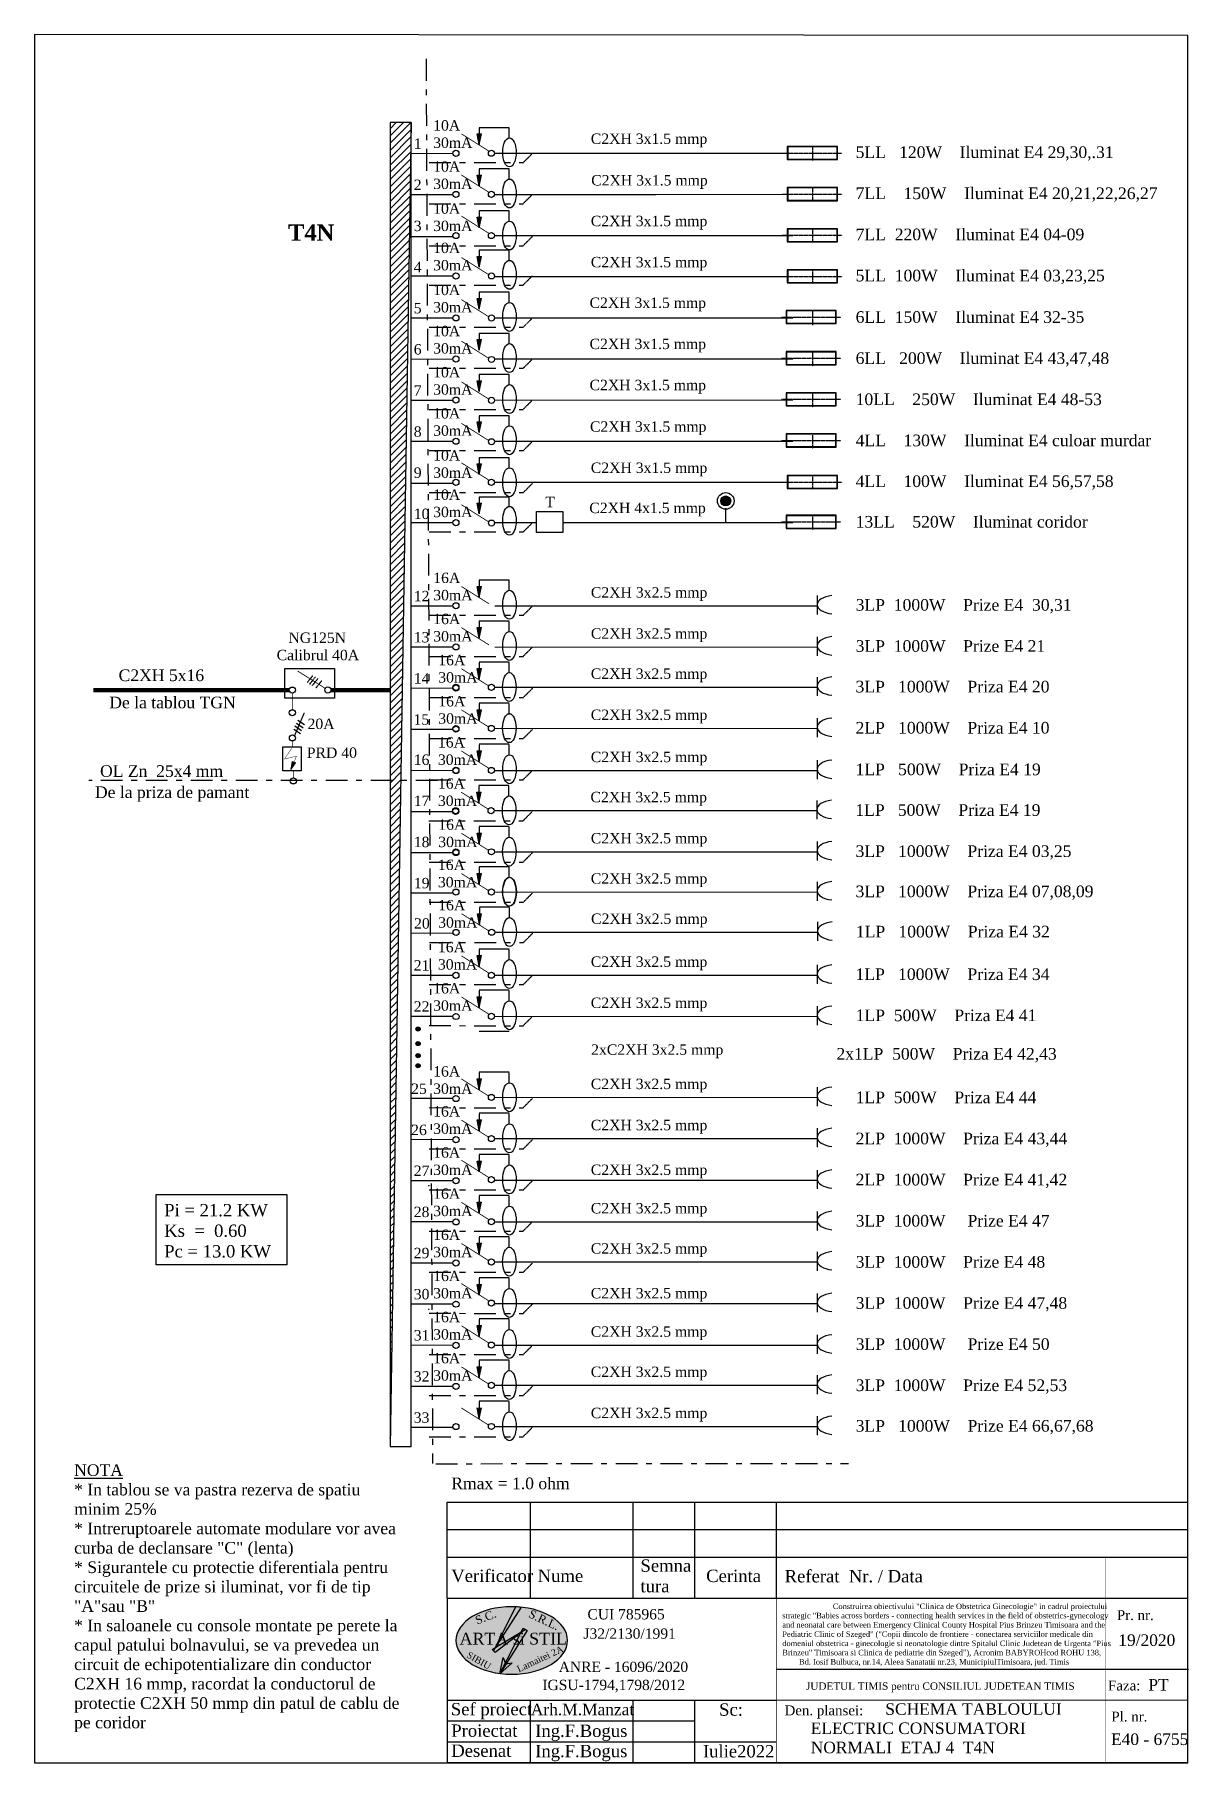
# Model space of a CAD drawing. Header units: inches. Extents: x -369701 to 85886, y 28217 to 66726.
# Drawn here: x 32363 to 46387, y 28218 to 49235 of the extents above; entities that cross this region are included whole.
import ezdxf

# ---------------------------------------------------------------- set-up
doc = ezdxf.new("R2010")
doc.units = ezdxf.units.IN
doc.header["$MEASUREMENT"] = 0
for name, pattern in [('DASHDOTX2', [50.8, 25.4, -12.7, 0, -12.7]), ('DOUBLE_DASHED', [1.093611, 0.529167, -0.211667, 0.141111, -0.211667]), ('VERDECKT2_S2', [0.135, 0.1, -0.035])]:
    doc.linetypes.add(name, pattern=pattern)
doc.layers.add('Circuite', color=7, linetype='Continuous', lineweight=25)
for name, color, linetype in [('circuite din UPS', 5, 'Continuous'), ('circuite iluminat normal', 7, 'Continuous'), ('ELECTRICAL', 7, 'Continuous'), ('Texte', 7, 'Continuous')]:
    doc.layers.add(name, color=color, linetype=linetype)
doc.styles.get("Standard").update_dxf_attribs({"font": 'arial.ttf'})

msp = doc.modelspace()

# ---------------------------------------------------------------- texts
at = {"layer": 'Circuite', "linetype": 'Continuous', "attachment_point": 1}
for s, insert, char_height, width in [('{\\fTimes New Roman|b0|i0|c0|p18;10A\\P30mA}', (37208, 48194), 126.25, 407.03), ('{\\fTimes New Roman|b0|i0|c0|p18;10A\\P30mA}', (37208, 47694), 126.25, 407.03), ('{\\fTimes New Roman|b0|i0|c0|p18;10A\\P30mA}', (37208, 47183), 126.25, 407.03), ('{\\fTimes New Roman|b0|i0|c0|p18;10A\\P30mA}', (37208, 46705), 126.25, 407.03), ('{\\fTimes New Roman|b0|i0|c0|p18;10A\\P30mA}', (37208, 46194), 126.25, 407.03), ('{\\fTimes New Roman|b0|i0|c0|p18;10A\\P30mA}', (37208, 45694), 126.25, 407.03), ('{\\fTimes New Roman|b0|i0|c0|p18;10A\\P30mA}', (37208, 45194), 126.25, 407.03), ('{\\fTimes New Roman|b0|i0|c0|p18;10A\\P30mA}', (37208, 44694), 126.25, 407.03), ('{\\fTimes New Roman|b0|i0|c0|p18;10A\\P30mA}', (37208, 44183), 126.25, 407.03), ('{\\fTimes New Roman|b0|i0|c0|p18;10A\\P30mA}', (37208, 43705), 126.25, 407.03), ('{\\fTimes New Roman|b0|i0|c0|p18;  T}', (38475, 43616), 126.25, 407.03), ('{\\fTimes New Roman|b0|i0|c0|p18;16A\\P30mA}', (37209, 42694), 126.25, 407.03), ('{\\fTimes New Roman|b0|i0|c0|p18;16A\\P30mA}', (37209, 42194), 126.25, 407.03), ('{\\fTimes New Roman|b0|i0|c0|p18;16A\\P30mA}', (37270, 41694), 126.25, 407.03), ('{\\fTimes New Roman|b0|i0|c0|p18;16A\\P30mA}', (37270, 41194), 126.25, 407.03), ('{\\fTimes New Roman|b0|i0|c0|p18;PRD 40}', (35672, 40568), 126.38, 1127.52), ('{\\fTimes New Roman|b0|i0|c0|p18;16A\\P30mA}', (37266, 40694), 126.25, 407.03), ('{\\fTimes New Roman|b0|i0|c0|p18;16A\\P30mA}', (37266, 40194), 126.25, 407.03), ('{\\fTimes New Roman|b0|i0|c0|p18;16A\\P30mA}', (37270, 39694), 126.25, 407.03), ('{\\fTimes New Roman|b0|i0|c0|p18;16A\\P30mA}', (37266, 39205), 126.25, 407.03), ('{\\fTimes New Roman|b0|i0|c0|p18;16A\\P30mA}', (37269, 38715), 126.25, 407.03), ('{\\fTimes New Roman|b0|i0|c0|p18;16A\\P30mA}', (37266, 38205), 126.25, 407.03), ('{\\fTimes New Roman|b0|i0|c0|p18;16A\\P30mA}', (37208, 37705), 126.25, 407.03), ('{\\fTimes New Roman|b0|i0|c0|p18;16A\\P30mA}', (37208, 36694), 126.25, 407.03), ('{\\fTimes New Roman|b0|i0|c0|p18;16A\\P30mA}', (37208, 36208), 126.25, 407.03), ('{\\fTimes New Roman|b0|i0|c0|p18;16A\\P30mA}', (37208, 35708), 126.25, 407.03), ('{\\fTimes New Roman|b0|i0|c0|p18;16A\\P30mA}', (37208, 35208), 126.25, 407.03), ('{\\fTimes New Roman|b0|i0|c0|p18;16A\\P30mA}', (37208, 34708), 126.25, 407.03), ('{\\fTimes New Roman|b0|i0|c0|p18;16A\\P30mA}', (37208, 34208), 126.25, 407.03), ('{\\fTimes New Roman|b0|i0|c0|p18;16A\\P30mA}', (37208, 33708), 126.25, 407.03), ('{\\fTimes New Roman|b0|i0|c0|p18;16A\\P30mA}', (37208, 33208), 126.25, 407.03)]:
    msp.add_mtext(s, dxfattribs=dict(at, insert=insert, char_height=char_height, width=width))
at = {"layer": 'ELECTRICAL', "linetype": 'Continuous', "attachment_point": 1}
for s, insert, char_height, width in [('{\\fTimes New Roman|b0|i0|c0|p18;1}', (36972, 47972), 126.38, 407.44), ('{\\fTimes New Roman|b0|i0|c0|p18;2}', (36972, 47472), 126.38, 407.44), ('{\\fTimes New Roman|b1|i0|c0|p18;T4N}', (35445, 46926), 196.58, 477.25), ('{\\fTimes New Roman|b0|i0|c0|p18;3}', (36972, 46972), 126.38, 407.44), ('{\\fTimes New Roman|b0|i0|c0|p18;4}', (36972, 46472), 126.38, 407.44), ('{\\fTimes New Roman|b0|i0|c0|p18;5}', (36972, 45972), 126.38, 407.44), ('{\\fTimes New Roman|b0|i0|c0|p18;6}', (36972, 45472), 126.38, 407.44), ('{\\fTimes New Roman|b0|i0|c0|p18;7}', (36972, 44972), 126.38, 407.44), ('{\\fTimes New Roman|b0|i0|c0|p18;8}', (36972, 44472), 126.38, 407.44), ('{\\fTimes New Roman|b0|i0|c0|p18;9}', (36972, 43972), 126.38, 407.44), ('{\\fTimes New Roman|b0|i0|c0|p18;10}', (36972, 43472), 126.38, 407.44), ('{\\fTimes New Roman|b0|i0|c0|p18;12}', (36972, 42472), 126.38, 407.44), ('{\\fTimes New Roman|b0|i0|c0|p18;   NG125N\\PCalibrul 40A}', (35306, 41966), 126.38, 1443.2), ('{\\fTimes New Roman|b0|i0|c0|p18;13}', (36972, 41972), 126.38, 407.44), ('{\\fTimes New Roman|b0|i0|c0|p18;14}', (36972, 41472), 126.38, 407.44), ('{\\fTimes New Roman|b0|i0|c0|p18;         De la tablou TGN\\P                         }', (32790, 41186), 141.54, 3139.93), ('{\\fTimes New Roman|b0|i0|c0|p18;20A}', (35681, 40919), 126.38, 407.44), ('{\\fTimes New Roman|b0|i0|c0|p18;15}', (36969, 40972), 126.38, 407.44), ('{\\fTimes New Roman|b0|i0|c0|p18;16}', (36972, 40483), 126.38, 407.44), ('{\\fTimes New Roman|b0|i0|c0|p18;De la priza de pamant}', (33097, 40096), 141.54, 3139.93), ('{\\fTimes New Roman|b0|i0|c0|p18;17}', (36972, 39983), 126.38, 407.44), ('{\\fTimes New Roman|b0|i0|c0|p18;18}', (36972, 39483), 126.38, 407.44), ('{\\fTimes New Roman|b0|i0|c0|p18;19}', (36973, 38983), 126.38, 407.44), ('{\\fTimes New Roman|b0|i0|c0|p18;20}', (36976, 38493), 126.38, 407.44), ('{\\fTimes New Roman|b0|i0|c0|p18;21}', (36972, 37983), 126.38, 407.44), ('{\\fTimes New Roman|b0|i0|c0|p18;22}', (36972, 37483), 126.38, 407.44), ('\\pxt1;{\\fTimes New Roman|b0|i0|c0|p18;25}', (36940, 36483), 126.38, 407.44), ('\\pxt1;{\\fTimes New Roman|b0|i0|c0|p18;26}', (36940, 35983), 126.38, 407.44), ('{\\fTimes New Roman|b0|i0|c0|p18;27}', (36972, 35486), 126.38, 407.44), ('{\\fTimes New Roman|b0|i0|c0|p18;Pi\\fTimes New Roman|b1|i0|c0|p18; \\fTimes New Roman|b0|i0|c0|p18;= 21.2 KW\\PKs  =  0.60\\PPc\\fTimes New Roman|b1|i0|c0|p18; \\fTimes New Roman|b0|i0|c0|p18;= 13.0 KW}', (33939, 35019), 150, 1841.24), ('{\\fTimes New Roman|b0|i0|c0|p18;28}', (36972, 34986), 126.38, 407.44), ('{\\fTimes New Roman|b0|i0|c0|p18;29}', (36972, 34486), 126.38, 407.44), ('{\\fTimes New Roman|b0|i0|c0|p18;30}', (36972, 33986), 126.38, 407.44), ('{\\fTimes New Roman|b0|i0|c0|p18;31}', (36972, 33486), 126.38, 407.44), ('{\\fTimes New Roman|b0|i0|c0|p18;32}', (36972, 32986), 126.38, 407.44), ('{\\fTimes New Roman|b0|i0|c0|p18;33}', (36972, 32486), 126.38, 407.44)]:
    msp.add_mtext(s, dxfattribs=dict(at, insert=insert, char_height=char_height, width=width))
at = {"layer": 'ELECTRICAL', "linetype": 'DOUBLE_DASHED', "attachment_point": 1}
for s, insert, char_height, width in [('{\\fTimes New Roman|b0|i0|c0|p18;C2XH 3x1.5 mmp}', (39124, 48032), 126.38, 2813.98), ('{\\fTimes New Roman|b0|i0|c0|p18;5LL   120W    Iluminat E4 29,30,.31}', (42343, 47876), 141.54, 8555.18), ('{\\fTimes New Roman|b0|i0|c0|p18;C2XH 3x1.5 mmp}', (39129, 47527), 126.38, 2813.98), ('{\\fTimes New Roman|b0|i0|c0|p18;7LL    150W    Iluminat E4 20,21,22,26,27}', (42343, 47376), 141.54, 8555.18), ('{\\fTimes New Roman|b0|i0|c0|p18;C2XH 3x1.5 mmp}', (39124, 47032), 126.38, 2813.98), ('{\\fTimes New Roman|b0|i0|c0|p18;7LL  220W    Iluminat E4 04-09}', (42343, 46876), 141.54, 8555.18), ('{\\fTimes New Roman|b0|i0|c0|p18;C2XH 3x1.5 mmp}', (39124, 46532), 126.38, 2813.98), ('{\\fTimes New Roman|b0|i0|c0|p18;5LL  100W    Iluminat E4 03,23,25}', (42343, 46376), 141.54, 8555.18), ('{\\fTimes New Roman|b0|i0|c0|p18;C2XH 3x1.5 mmp}', (39109, 46038), 126.38, 2813.98), ('{\\fTimes New Roman|b0|i0|c0|p18;6LL  150W    Iluminat E4 32-35}', (42343, 45872), 141.54, 8555.18), ('{\\fTimes New Roman|b0|i0|c0|p18;C2XH 3x1.5 mmp}', (39109, 45538), 126.38, 2813.98), ('\\pxt18,19;{\\fTimes New Roman|b0|i0|c0|p18;6LL   200W    Iluminat E4 43,47,48}', (42343, 45372), 141.54, 8555.18), ('{\\fTimes New Roman|b0|i0|c0|p18;C2XH 3x1.5 mmp}', (39109, 45038), 126.38, 2813.98), ('{\\fTimes New Roman|b0|i0|c0|p18;10LL    250W    Iluminat E4 48-53}', (42343, 44872), 141.54, 8555.18), ('{\\fTimes New Roman|b0|i0|c0|p18;C2XH 3x1.5 mmp}', (39114, 44533), 126.38, 2813.98), ('{\\fTimes New Roman|b0|i0|c0|p18;4LL    130W    Iluminat E4 culoar murdar}', (42343, 44372), 141.54, 8555.18), ('{\\fTimes New Roman|b0|i0|c0|p18;C2XH 3x1.5 mmp}', (39124, 44032), 126.38, 2813.98), ('{\\fTimes New Roman|b0|i0|c0|p18;4LL    100W    Iluminat E4 56,57,58}', (42343, 43876), 141.54, 8555.18), ('{\\fTimes New Roman|b0|i0|c0|p18;C2XH 4x1.5 mmp}', (39106, 43544), 126.38, 2813.98), ('{\\fTimes New Roman|b0|i0|c0|p18;13LL    520W    Iluminat coridor}', (42343, 43383), 141.54, 8555.18), ('{\\fTimes New Roman|b0|i0|c0|p18;C2XH 3x2.5 mmp}', (39125, 42517), 126.38, 2813.98), ('{\\fTimes New Roman|b0|i0|c0|p18;3LP  1000W    Prize E4  30,31}', (42343, 42373), 141.54, 8555.18), ('{\\fTimes New Roman|b0|i0|c0|p18;C2XH 3x2.5 mmp}', (39125, 42017), 126.38, 2813.98), ('{\\fTimes New Roman|b0|i0|c0|p18;3LP  1000W    Prize E4 21}', (42343, 41873), 141.54, 8555.18), ('{\\fTimes New Roman|b0|i0|c0|p18;    C2XH 5x16}', (33171, 41517), 141.54, 2813.98), ('{\\fTimes New Roman|b0|i0|c0|p18;C2XH 3x2.5 mmp}', (39124, 41529), 126.38, 2813.98), ('{\\fTimes New Roman|b0|i0|c0|p18;3LP   1000W    Priza E4 20}', (42342, 41379), 141.54, 8555.18), ('{\\fTimes New Roman|b0|i0|c0|p18;C2XH 3x2.5 mmp}', (39124, 41029), 126.38, 2813.98), ('{\\fTimes New Roman|b0|i0|c0|p18;2LP   1000W    Priza E4 10}', (42342, 40879), 141.54, 8555.18), ('{\\fTimes New Roman|b0|i0|c0|p18;OL Zn  25x4 mm}', (33159, 40353), 141.54, 1941.33), ('{\\fTimes New Roman|b0|i0|c0|p18;C2XH 3x2.5 mmp}', (39124, 40517), 126.38, 2813.98), ('{\\fTimes New Roman|b0|i0|c0|p18;1LP   500W    Priza E4 19}', (42342, 40373), 141.54, 8555.18), ('{\\fTimes New Roman|b0|i0|c0|p18;C2XH 3x2.5 mmp}', (39120, 40029), 126.38, 2813.98), ('{\\fTimes New Roman|b0|i0|c0|p18;1LP   500W    Priza E4 19}', (42339, 39879), 141.54, 8555.18), ('{\\fTimes New Roman|b0|i0|c0|p18;C2XH 3x2.5 mmp}', (39124, 39529), 126.38, 2813.98), ('{\\fTimes New Roman|b0|i0|c0|p18;3LP   1000W    Priza E4 03,25}', (42342, 39379), 141.54, 8555.18), ('{\\fTimes New Roman|b0|i0|c0|p18;C2XH 3x2.5 mmp}', (39124, 39039), 126.38, 2813.98), ('{\\fTimes New Roman|b0|i0|c0|p18;3LP   1000W    Priza E4 07,08,09}', (42342, 38890), 141.54, 8555.18), ('{\\fTimes New Roman|b0|i0|c0|p18;C2XH 3x2.5 mmp}', (39127, 38550), 126.38, 2813.98), ('{\\fTimes New Roman|b0|i0|c0|p18;1LP   1000W    Priza E4 32}', (42346, 38401), 141.54, 8555.18), ('{\\fTimes New Roman|b0|i0|c0|p18;C2XH 3x2.5 mmp}', (39124, 38028), 126.38, 2813.98), ('{\\fTimes New Roman|b0|i0|c0|p18;1LP   1000W    Priza E4 34}', (42342, 37883), 141.54, 8555.18), ('{\\fTimes New Roman|b0|i0|c0|p18;C2XH 3x2.5 mmp}', (39124, 37528), 126.38, 2813.98), ('{\\fTimes New Roman|b0|i0|c0|p18;1LP  500W    Priza E4 41}', (42343, 37383), 141.54, 8555.18), ('{\\fTimes New Roman|b0|i0|c0|p18;2xC2XH 3x2.5 mmp}', (39128, 36959), 126.38, 2813.98), ('{\\fTimes New Roman|b0|i0|c0|p18;2x1LP  500W    Priza E4 42,43}', (42109, 36915), 141.54, 8555.18), ('{\\fTimes New Roman|b0|i0|c0|p18;C2XH 3x2.5 mmp}', (39124, 36542), 126.38, 2813.98), ('{\\fTimes New Roman|b0|i0|c0|p18;1LP  500W    Priza E4 44}', (42343, 36386), 141.54, 8555.18), ('{\\fTimes New Roman|b0|i0|c0|p18;C2XH 3x2.5 mmp}', (39124, 36042), 126.38, 2813.98), ('{\\fTimes New Roman|b0|i0|c0|p18;2LP  1000W    Priza E4 43,44}', (42343, 35886), 141.54, 8555.18), ('{\\fTimes New Roman|b0|i0|c0|p18;C2XH 3x2.5 mmp}', (39124, 35498), 126.38, 2813.98), ('{\\fTimes New Roman|b0|i0|c0|p18;2LP  1000W    Prize E4 41,42}', (42343, 35386), 141.54, 8555.18), ('{\\fTimes New Roman|b0|i0|c0|p18;C2XH 3x2.5 mmp}', (39124, 35031), 126.38, 2813.98), ('{\\fTimes New Roman|b0|i0|c0|p18;3LP  1000W     Prize E4 47}', (42343, 34886), 141.54, 8555.18), ('{\\fTimes New Roman|b0|i0|c0|p18;C2XH 3x2.5 mmp}', (39124, 34542), 126.38, 2813.98), ('{\\fTimes New Roman|b0|i0|c0|p18;3LP  1000W    Prize E4 48}', (42343, 34386), 141.54, 8555.18), ('{\\fTimes New Roman|b0|i0|c0|p18;C2XH 3x2.5 mmp}', (39124, 33998), 126.38, 2813.98), ('{\\fTimes New Roman|b0|i0|c0|p18;3LP  1000W    Prize E4 47,48}', (42343, 33886), 141.54, 8555.18), ('{\\fTimes New Roman|b0|i0|c0|p18;C2XH 3x2.5 mmp}', (39124, 33531), 126.38, 2813.98), ('{\\fTimes New Roman|b0|i0|c0|p18;3LP  1000W     Prize E4 50}', (42343, 33386), 141.54, 8555.18), ('{\\fTimes New Roman|b0|i0|c0|p18;C2XH 3x2.5 mmp}', (39124, 33042), 126.38, 2813.98), ('{\\fTimes New Roman|b0|i0|c0|p18;3LP  1000W    Prize E4 52,53}', (42343, 32886), 141.54, 8555.18), ('{\\fTimes New Roman|b0|i0|c0|p18;C2XH 3x2.5 mmp}', (39124, 32542), 126.38, 2813.98), ('{\\fTimes New Roman|b0|i0|c0|p18;3LP   1000W    Prize E4 66,67,68}', (42343, 32393), 141.54, 8555.18), ('{\\fTimes New Roman|b0|i0|c0|p18;\\LNOTA\\P\\l* In tablou se va pastra rezerva de spatiu minim 25%\\P* Intreruptoarele automate modulare vor avea curba de declansare "C" (lenta)\\P* Sigurantele cu protectie diferentiala pentru circuitele de prize si iluminat, vor fi de tip "A"sau "B"\\P* In saloanele cu console montate pe perete la capul patului bolnavului, se va prevedea un circuit de echipotentializare din conductor C2XH 16 mmp, racordat la conductorul de protectie C2XH 50 mmp din patul de cablu de pe coridor}', (32844, 31854), 141.541, 3974.27), ('{\\fTimes New Roman|b0|i0|c0|p18;Rmax = 1.0 ohm}', (37428, 31693), 141.54, 8555.18)]:
    msp.add_mtext(s, dxfattribs=dict(at, insert=insert, char_height=char_height, width=width))
at = {"layer": 'Texte', "linetype": 'Continuous', "attachment_point": 1}
for s, insert, char_height, width in [('\\fTimes New Roman|b0|i0|c0|p18;Semna\\Ptura', (39728, 30698), 150, 957.8), ('\\fTimes New Roman|b0|i0|c0|p18;Verificator', (37428, 30574), 150, 957.75), ('\\fTimes New Roman|b0|i0|c0|p18;Nume', (38478, 30574), 150, 957.8), ('\\fTimes New Roman|b0|i0|c0|p18;Cerinta ', (40526, 30573), 150, 713.5), ('{\\fTimes New Roman|b0|i0|c0|p18;19/2020}', (45535, 29787), 140, 1414.36), ('{\\fTimes New Roman|b0|i0|c0|p18;Faza:}', (45411, 29225), 120, 1414.36), ('{\\fTimes New Roman|b0|i0|c0|p18;  PT }', (45795, 29244), 140, 1414.36), ('{\\fTimes New Roman|b0|i0|c0|p18;Sef proiect}', (37423, 28953), 150, 1016.64), ('{\\fTimes New Roman|b0|i0|c0|p18;Arh.M.Manzat}', (38395, 28944), 140, 1423.27), ('{\\fTimes New Roman|b0|i0|c0|p18;  Sc:}', (40570, 28948), 150, 713.5), ('{\\fTimes New Roman|b0|i0|c0|p18;                \\H0.93333x;SCHEMA TABLOULUI ELECTRIC CONSUMATORI NORMALI  ETAJ 4  T4N}', (41797, 28949), 150, 3496), ('{\\fTimes New Roman|b0|i0|c0|p18;Proiectat}', (37428, 28692), 150, 957.75), ('{\\fTimes New Roman|b0|i0|c0|p18;Ing.F.Bogus}', (38448, 28690), 150, 957.75), ('{\\fTimes New Roman|b0|i0|c0|p18; E40 - 6755}', (45394, 28582), 140, 1414.36), ('{\\fTimes New Roman|b0|i0|c0|p18;Desenat}', (37428, 28448), 150, 957.75), ('{\\fTimes New Roman|b0|i0|c0|p18;Ing.F.Bogus}', (38448, 28444), 150, 957.75), ('{\\fTimes New Roman|b0|i0|c0|p18;Iulie2022}', (40487, 28441), 150, 1534.79)]:
    msp.add_mtext(s, dxfattribs=dict(at, insert=insert, char_height=char_height, width=width))
at = {"layer": 'Texte', "attachment_point": 1}
for s, insert, char_height, width in [('\\fTimes New Roman|b0|i0|c0|p18;Referat  Nr. / Data', (41480, 30569), 150, 2000.85), ('{\\fTimes New Roman|b0|i0|c0|p18;        CUI 785965 \\H1.1x; }', (38706, 30094), 125, 4218.94), ('{\\fTimes New Roman|b0|i0|c0|p18;                        \\H1.38x;      \\H0.97826x;Construirea obiectivului "Clinica de Obstetrica Ginecologie" in cadrul proiectului\\Pstrategic "Babies across borders - connecting health services in the field of obstetrics-gynecology and neonatal care between Emergency Clinical County Hospital Pius Brinzeu Timisoara and the Pediatric Clinic of Szeged" ("Copii dincolo de frontiere - conectarea serviciilor medicale din domeniul obstetrica - ginecologie si neonatologie dintre Spitalul Clinic Judetean de Urgenta "Pius Brinzeu" Timisoara si Clinica de pediatrie din Szeged"), Acronim BABYROHcod ROHU 138, \\P        Bd. Iosif Bulbuca, nr.14, Aleea Sanatatii nr.23, MunicipiulTimisoara, jud. Timis}', (41451, 30162), 50, 3987.91), ('{\\fTimes New Roman|b0|i0|c0|p18;Pr. nr.}', (45518, 30081), 120, 1688.6), ('\\pxt9;{\\fTimes New Roman|b0|i0|c0|p18;J32/2130/1991}', (39035, 29859), 125, 4218.94), ('{\\fTimes New Roman|b0|i0|c0|p18;ARTA si STIL }', (37529, 29807), 144, 3081.12), ('\\pxt12;{\\fTimes New Roman|b0|i0|c0|p18;ANRE - 16096/2020}', (38734, 29455), 125, 4218.94), ('{\\fTimes New Roman|b0|i0|c0|p18;IGSU-1794,1798/2012}', (38535, 29235), 125, 4218.94), ('{\\fTimes New Roman|b0|i0|c0|p18;JUDETUL TIMIS pentru CONSILIUL JUDETEAN TIMIS}', (41739, 29203), 90, 3509.52), ('{\\fTimes New Roman|b0|i0|c0|p18;Den. plansei:   }', (41479, 28923), 120, 1562.27), ('{\\fTimes New Roman|b0|i0|c0|p18;Pl. nr.}', (45451, 28848), 120, 937.77)]:
    msp.add_mtext(s, dxfattribs=dict(at, insert=insert, char_height=char_height, width=width))
at = {"layer": 'Texte', "width": 3081.12, "attachment_point": 1}
for s, insert, char_height, rotation in [('{\\fTimes New Roman|b0|i0|c0|p18;S.C.}', (37707, 29999), 100, 20.7146), ('{\\fTimes New Roman|b0|i0|c0|p18;S.R.L.}', (38401, 30091), 100, 334.5926), ('{\\fTimes New Roman|b0|i0|c0|p18;Lamaitei 2A}', (38215, 29397), 80, 25.0215), ('{\\fTimes New Roman|b0|i0|c0|p18;SIBIU}', (37647, 29582), 80, 330.2913)]:
    msp.add_mtext(s, dxfattribs=dict(at, insert=insert, char_height=char_height, rotation=rotation))

# ---------------------------------------------------------------- hatches: boundary and pattern name
at = {"layer": 'Circuite'}
h = msp.add_hatch(dxfattribs=at)
h.set_pattern_fill('ANSI31', color=256, scale=500, style=0)
h.set_pattern_definition([(45, (-1698837.63, -1007902.38), (-44.1941738, 44.1941738), [])])
h.paths.add_polyline_path([(36685, 40165), (36814, 40165), (36941, 48165), (36685, 48165)])
h.paths.add_polyline_path([(36814, 40165), (36685, 40165), (36685, 32071)])
at = {"layer": 'Circuite', "linetype": 'Continuous'}
h = msp.add_hatch(color=256, dxfattribs=at)
h.paths.add_polyline_path([(37768, 47897), (37768, 48027), (37742, 48027)])
h.paths.add_polyline_path([(37794, 48027), (37768, 48027), (37768, 47897)])
h = msp.add_hatch(color=256, dxfattribs=at)
h.paths.add_polyline_path([(37768, 47897), (37768, 48027), (37742, 48027)])
h.paths.add_polyline_path([(37794, 48027), (37768, 48027), (37768, 47897)])
h = msp.add_hatch(color=256, dxfattribs=at)
h.paths.add_polyline_path([(37768, 47397), (37768, 47527), (37742, 47527)])
h.paths.add_polyline_path([(37794, 47527), (37768, 47527), (37768, 47397)])
h = msp.add_hatch(color=256, dxfattribs=at)
h.paths.add_polyline_path([(37768, 47397), (37768, 47527), (37742, 47527)])
h.paths.add_polyline_path([(37794, 47527), (37768, 47527), (37768, 47397)])
h = msp.add_hatch(color=256, dxfattribs=at)
h.paths.add_polyline_path([(37768, 46886), (37768, 47016), (37742, 47016)])
h.paths.add_polyline_path([(37794, 47016), (37768, 47016), (37768, 46886)])
h = msp.add_hatch(color=256, dxfattribs=at)
h.paths.add_polyline_path([(37768, 46886), (37768, 47016), (37742, 47016)])
h.paths.add_polyline_path([(37794, 47016), (37768, 47016), (37768, 46886)])
h = msp.add_hatch(color=256, dxfattribs=at)
h.paths.add_polyline_path([(37768, 46408), (37768, 46538), (37742, 46538)])
h.paths.add_polyline_path([(37794, 46538), (37768, 46538), (37768, 46408)])
h = msp.add_hatch(color=256, dxfattribs=at)
h.paths.add_polyline_path([(37768, 46408), (37768, 46538), (37742, 46538)])
h.paths.add_polyline_path([(37794, 46538), (37768, 46538), (37768, 46408)])
h = msp.add_hatch(color=256, dxfattribs=at)
h.paths.add_polyline_path([(37768, 45897), (37768, 46027), (37742, 46027)])
h.paths.add_polyline_path([(37794, 46027), (37768, 46027), (37768, 45897)])
h = msp.add_hatch(color=256, dxfattribs=at)
h.paths.add_polyline_path([(37768, 45897), (37768, 46027), (37742, 46027)])
h.paths.add_polyline_path([(37794, 46027), (37768, 46027), (37768, 45897)])
h = msp.add_hatch(color=256, dxfattribs=at)
h.paths.add_polyline_path([(37768, 45397), (37768, 45527), (37742, 45527)])
h.paths.add_polyline_path([(37794, 45527), (37768, 45527), (37768, 45397)])
h = msp.add_hatch(color=256, dxfattribs=at)
h.paths.add_polyline_path([(37768, 45397), (37768, 45527), (37742, 45527)])
h.paths.add_polyline_path([(37794, 45527), (37768, 45527), (37768, 45397)])
h = msp.add_hatch(color=256, dxfattribs=at)
h.paths.add_polyline_path([(37768, 44897), (37768, 45027), (37742, 45027)])
h.paths.add_polyline_path([(37794, 45027), (37768, 45027), (37768, 44897)])
h = msp.add_hatch(color=256, dxfattribs=at)
h.paths.add_polyline_path([(37768, 44897), (37768, 45027), (37742, 45027)])
h.paths.add_polyline_path([(37794, 45027), (37768, 45027), (37768, 44897)])
h = msp.add_hatch(color=256, dxfattribs=at)
h.paths.add_polyline_path([(37768, 44397), (37768, 44527), (37742, 44527)])
h.paths.add_polyline_path([(37794, 44527), (37768, 44527), (37768, 44397)])
h = msp.add_hatch(color=256, dxfattribs=at)
h.paths.add_polyline_path([(37768, 44397), (37768, 44527), (37742, 44527)])
h.paths.add_polyline_path([(37794, 44527), (37768, 44527), (37768, 44397)])
h = msp.add_hatch(color=256, dxfattribs=at)
h.paths.add_polyline_path([(37768, 43886), (37768, 44016), (37742, 44016)])
h.paths.add_polyline_path([(37794, 44016), (37768, 44016), (37768, 43886)])
h = msp.add_hatch(color=256, dxfattribs=at)
h.paths.add_polyline_path([(37768, 43886), (37768, 44016), (37742, 44016)])
h.paths.add_polyline_path([(37794, 44016), (37768, 44016), (37768, 43886)])
h = msp.add_hatch(color=256, dxfattribs=at)
h.paths.add_polyline_path([(37768, 43408), (37768, 43538), (37742, 43538)])
h.paths.add_polyline_path([(37794, 43538), (37768, 43538), (37768, 43408)])
h = msp.add_hatch(color=256, dxfattribs=at)
h.paths.add_polyline_path([(37768, 43408), (37768, 43538), (37742, 43538)])
h.paths.add_polyline_path([(37794, 43538), (37768, 43538), (37768, 43408)])
at = {"layer": 'Circuite'}
msp.add_hatch(color=256, dxfattribs=at).paths.add_polyline_path([(40824, 43566, 1), (40704, 43566, 1)])
at = {"layer": 'Circuite', "linetype": 'Continuous'}
h = msp.add_hatch(color=256, dxfattribs=at)
h.paths.add_polyline_path([(37769, 42397), (37769, 42527), (37742, 42527)])
h.paths.add_polyline_path([(37795, 42527), (37769, 42527), (37769, 42397)])
h = msp.add_hatch(color=256, dxfattribs=at)
h.paths.add_polyline_path([(37769, 42397), (37769, 42527), (37742, 42527)])
h.paths.add_polyline_path([(37795, 42527), (37769, 42527), (37769, 42397)])
h = msp.add_hatch(color=256, dxfattribs=at)
h.paths.add_polyline_path([(37769, 41897), (37769, 42027), (37742, 42027)])
h.paths.add_polyline_path([(37795, 42027), (37769, 42027), (37769, 41897)])
h = msp.add_hatch(color=256, dxfattribs=at)
h.paths.add_polyline_path([(37769, 41897), (37769, 42027), (37742, 42027)])
h.paths.add_polyline_path([(37795, 42027), (37769, 42027), (37769, 41897)])
h = msp.add_hatch(color=256, dxfattribs=at)
h.paths.add_polyline_path([(37768, 41397), (37768, 41527), (37741, 41527)])
h.paths.add_polyline_path([(37794, 41527), (37768, 41527), (37768, 41397)])
h = msp.add_hatch(color=256, dxfattribs=at)
h.paths.add_polyline_path([(37768, 40897), (37768, 41027), (37741, 41027)])
h.paths.add_polyline_path([(37794, 41027), (37768, 41027), (37768, 40897)])
h = msp.add_hatch(color=256, dxfattribs=at)
h.paths.add_polyline_path([(35516, 40390), (35497, 40397), (35481, 40307)])
h.paths.add_polyline_path([(35536, 40381), (35516, 40390), (35481, 40307), (35481, 40303)])
h = msp.add_hatch(color=256, dxfattribs=at)
h.paths.add_polyline_path([(37768, 40397), (37768, 40527), (37742, 40527)])
h.paths.add_polyline_path([(37794, 40527), (37768, 40527), (37768, 40397)])
h = msp.add_hatch(color=256, dxfattribs=at)
h.paths.add_polyline_path([(37764, 39897), (37764, 40027), (37738, 40027)])
h.paths.add_polyline_path([(37790, 40027), (37764, 40027), (37764, 39897)])
h = msp.add_hatch(color=256, dxfattribs=at)
h.paths.add_polyline_path([(37768, 39397), (37768, 39527), (37741, 39527)])
h.paths.add_polyline_path([(37794, 39527), (37768, 39527), (37768, 39397)])
h = msp.add_hatch(color=256, dxfattribs=at)
h.paths.add_polyline_path([(37768, 38908), (37768, 39038), (37741, 39038)])
h.paths.add_polyline_path([(37794, 39038), (37768, 39038), (37768, 38908)])
h = msp.add_hatch(color=256, dxfattribs=at)
h.paths.add_polyline_path([(37771, 38419), (37771, 38548), (37745, 38548)])
h.paths.add_polyline_path([(37797, 38548), (37771, 38548), (37771, 38419)])
h = msp.add_hatch(color=256, dxfattribs=at)
h.paths.add_polyline_path([(37768, 37908), (37768, 38038), (37742, 38038)])
h.paths.add_polyline_path([(37794, 38038), (37768, 38038), (37768, 37908)])
h = msp.add_hatch(color=256, dxfattribs=at)
h.paths.add_polyline_path([(37768, 37408), (37768, 37538), (37742, 37538)])
h.paths.add_polyline_path([(37794, 37538), (37768, 37538), (37768, 37408)])
h = msp.add_hatch(color=256, dxfattribs=at)
h.paths.add_polyline_path([(37768, 37408), (37768, 37538), (37742, 37538)])
h.paths.add_polyline_path([(37794, 37538), (37768, 37538), (37768, 37408)])
h = msp.add_hatch(color=256, dxfattribs=at)
h.paths.add_polyline_path([(37768, 36411), (37768, 36541), (37742, 36541)])
h.paths.add_polyline_path([(37794, 36541), (37768, 36541), (37768, 36411)])
h = msp.add_hatch(color=256, dxfattribs=at)
h.paths.add_polyline_path([(37768, 36411), (37768, 36541), (37742, 36541)])
h.paths.add_polyline_path([(37794, 36541), (37768, 36541), (37768, 36411)])
h = msp.add_hatch(color=256, dxfattribs=at)
h.paths.add_polyline_path([(37768, 35911), (37768, 36041), (37742, 36041)])
h.paths.add_polyline_path([(37794, 36041), (37768, 36041), (37768, 35911)])
h = msp.add_hatch(color=256, dxfattribs=at)
h.paths.add_polyline_path([(37768, 35911), (37768, 36041), (37742, 36041)])
h.paths.add_polyline_path([(37794, 36041), (37768, 36041), (37768, 35911)])
h = msp.add_hatch(color=256, dxfattribs=at)
h.paths.add_polyline_path([(37768, 35411), (37768, 35541), (37742, 35541)])
h.paths.add_polyline_path([(37794, 35541), (37768, 35541), (37768, 35411)])
h = msp.add_hatch(color=256, dxfattribs=at)
h.paths.add_polyline_path([(37768, 35411), (37768, 35541), (37742, 35541)])
h.paths.add_polyline_path([(37794, 35541), (37768, 35541), (37768, 35411)])
h = msp.add_hatch(color=256, dxfattribs=at)
h.paths.add_polyline_path([(37768, 34911), (37768, 35041), (37742, 35041)])
h.paths.add_polyline_path([(37794, 35041), (37768, 35041), (37768, 34911)])
h = msp.add_hatch(color=256, dxfattribs=at)
h.paths.add_polyline_path([(37768, 34911), (37768, 35041), (37742, 35041)])
h.paths.add_polyline_path([(37794, 35041), (37768, 35041), (37768, 34911)])
h = msp.add_hatch(color=256, dxfattribs=at)
h.paths.add_polyline_path([(37768, 34411), (37768, 34541), (37742, 34541)])
h.paths.add_polyline_path([(37794, 34541), (37768, 34541), (37768, 34411)])
h = msp.add_hatch(color=256, dxfattribs=at)
h.paths.add_polyline_path([(37768, 34411), (37768, 34541), (37742, 34541)])
h.paths.add_polyline_path([(37794, 34541), (37768, 34541), (37768, 34411)])
h = msp.add_hatch(color=256, dxfattribs=at)
h.paths.add_polyline_path([(37768, 33911), (37768, 34041), (37742, 34041)])
h.paths.add_polyline_path([(37794, 34041), (37768, 34041), (37768, 33911)])
h = msp.add_hatch(color=256, dxfattribs=at)
h.paths.add_polyline_path([(37768, 33911), (37768, 34041), (37742, 34041)])
h.paths.add_polyline_path([(37794, 34041), (37768, 34041), (37768, 33911)])
h = msp.add_hatch(color=256, dxfattribs=at)
h.paths.add_polyline_path([(37768, 33411), (37768, 33541), (37742, 33541)])
h.paths.add_polyline_path([(37794, 33541), (37768, 33541), (37768, 33411)])
h = msp.add_hatch(color=256, dxfattribs=at)
h.paths.add_polyline_path([(37768, 33411), (37768, 33541), (37742, 33541)])
h.paths.add_polyline_path([(37794, 33541), (37768, 33541), (37768, 33411)])
h = msp.add_hatch(color=256, dxfattribs=at)
h.paths.add_polyline_path([(37768, 32911), (37768, 33041), (37742, 33041)])
h.paths.add_polyline_path([(37794, 33041), (37768, 33041), (37768, 32911)])
h = msp.add_hatch(color=256, dxfattribs=at)
h.paths.add_polyline_path([(37768, 32911), (37768, 33041), (37742, 33041)])
h.paths.add_polyline_path([(37794, 33041), (37768, 33041), (37768, 32911)])
h = msp.add_hatch(color=256, dxfattribs=at)
h.paths.add_polyline_path([(37768, 32411), (37768, 32541), (37742, 32541)])
h.paths.add_polyline_path([(37794, 32541), (37768, 32541), (37768, 32411)])
at = {"layer": 'circuite iluminat normal'}
h = msp.add_hatch(color=256, dxfattribs=at)
h.paths.add_polyline_path([(37016, 37122, 0.528515), (37048, 37147), (37022, 37135)])
h.paths.add_polyline_path([(37016, 37122), (37022, 37135), (37006, 37128, 0.127588)])
h.paths.add_polyline_path([(37006, 37128), (37048, 37147, 0.086363), (37046, 37155, 0.099878), (37041, 37163), (36999, 37145, 0.099878), (37001, 37135, 0.086363)])
h.paths.add_polyline_path([(36999, 37145), (37041, 37163, 0.664213)])
h = msp.add_hatch(color=256, dxfattribs=at)
h.paths.add_polyline_path([(37016, 36945, 0.528515), (37048, 36971), (37022, 36959)])
h.paths.add_polyline_path([(37016, 36945), (37022, 36959), (37006, 36952, 0.127588)])
h.paths.add_polyline_path([(37006, 36952), (37048, 36971, 0.086363), (37046, 36979, 0.099878), (37041, 36987), (36999, 36969, 0.099878), (37001, 36959, 0.086363)])
h.paths.add_polyline_path([(36999, 36969), (37041, 36987, 0.664213)])
h = msp.add_hatch(color=256, dxfattribs=at)
h.paths.add_polyline_path([(37018, 37122, 0.528515), (37050, 37147), (37023, 37135)])
h.paths.add_polyline_path([(37018, 37122), (37023, 37135), (37008, 37128, 0.127588)])
h.paths.add_polyline_path([(37008, 37128), (37050, 37147, 0.086363), (37048, 37155, 0.099878), (37043, 37163), (37001, 37145, 0.099878), (37003, 37135, 0.086363)])
h.paths.add_polyline_path([(37001, 37145), (37043, 37163, 0.664213)])
h = msp.add_hatch(color=256, dxfattribs=at)
h.paths.add_polyline_path([(37018, 36945, 0.528515), (37050, 36971), (37023, 36959)])
h.paths.add_polyline_path([(37018, 36945), (37023, 36959), (37008, 36952, 0.127588)])
h.paths.add_polyline_path([(37008, 36952), (37050, 36971, 0.086363), (37048, 36979, 0.099878), (37043, 36987), (37001, 36969, 0.099878), (37003, 36959, 0.086363)])
h.paths.add_polyline_path([(37001, 36969), (37043, 36987, 0.664213)])
h = msp.add_hatch(color=256, dxfattribs=at)
h.paths.add_polyline_path([(37016, 36799, 0.528515), (37048, 36824), (37022, 36812)])
h.paths.add_polyline_path([(37016, 36799), (37022, 36812), (37006, 36805, 0.127588)])
h.paths.add_polyline_path([(37006, 36805), (37048, 36824, 0.086363), (37046, 36832, 0.099878), (37041, 36840), (36999, 36822, 0.099878), (37001, 36812, 0.086363)])
h.paths.add_polyline_path([(36999, 36822), (37041, 36840, 0.664213)])
h = msp.add_hatch(color=256, dxfattribs=at)
h.paths.add_polyline_path([(37018, 36799, 0.528515), (37050, 36824), (37023, 36812)])
h.paths.add_polyline_path([(37018, 36799), (37023, 36812), (37008, 36805, 0.127588)])
h.paths.add_polyline_path([(37008, 36805), (37050, 36824, 0.086363), (37048, 36832, 0.099878), (37043, 36840), (37001, 36822, 0.099878), (37003, 36812, 0.086363)])
h.paths.add_polyline_path([(37001, 36822), (37043, 36840, 0.664213)])
h = msp.add_hatch(color=256, dxfattribs=at)
h.paths.add_polyline_path([(37016, 36675, 0.528515), (37048, 36701), (37022, 36689)])
h.paths.add_polyline_path([(37016, 36675), (37022, 36689), (37006, 36682, 0.127588)])
h.paths.add_polyline_path([(37006, 36682), (37048, 36701, 0.086363), (37046, 36709, 0.099878), (37041, 36717), (36999, 36698, 0.099878), (37001, 36689, 0.086363)])
h.paths.add_polyline_path([(36999, 36698), (37041, 36717, 0.664213)])
h = msp.add_hatch(color=256, dxfattribs=at)
h.paths.add_polyline_path([(37018, 36675, 0.528515), (37050, 36701), (37023, 36689)])
h.paths.add_polyline_path([(37018, 36675), (37023, 36689), (37008, 36682, 0.127588)])
h.paths.add_polyline_path([(37008, 36682), (37050, 36701, 0.086363), (37048, 36709, 0.099878), (37043, 36717), (37001, 36698, 0.099878), (37003, 36689, 0.086363)])
h.paths.add_polyline_path([(37001, 36698), (37043, 36717, 0.664213)])
at = {"layer": 'ELECTRICAL', "linetype": 'Continuous'}
h = msp.add_hatch(color=256, dxfattribs=at)
h.paths.add_polyline_path([(37165, 35240, 0.380546), (37157, 35249), (37157, 35231, 0.380546)])
h.paths.add_polyline_path([(37157, 35249, 0.448702), (37146, 35240, 0.448702), (37157, 35231)])
h = msp.add_hatch(color=256, dxfattribs=at)
h.paths.add_polyline_path([(37165, 33740, 0.380546), (37157, 33749), (37157, 33731, 0.380546)])
h.paths.add_polyline_path([(37157, 33749, 0.448702), (37146, 33740, 0.448702), (37157, 33731)])
at = {"layer": 'ELECTRICAL', "linetype": 'Continuous', "true_color": 0x7fd2f5}
h = msp.add_hatch(color=141, dxfattribs=at)
edge = h.paths.add_edge_path()
edge.add_ellipse((38163, 29713), major_axis=(-678, 0), ratio=0.605763, start_angle=0, end_angle=360, ccw=False)
h.paths.add_polyline_path([(38188, 29407), (38759, 29674), (38811, 29562), (38240, 29295)], flags=9)
h.paths.add_polyline_path([(37639, 29609), (37935, 29441), (37874, 29335), (37579, 29503)], flags=24)
h.paths.add_polyline_path([(38389, 30124), (38761, 29947), (38695, 29810), (38323, 29987)], flags=25)
h.paths.add_polyline_path([(37675, 30014), (37942, 30115), (37995, 29972), (37729, 29871)], flags=25)
h.paths.add_polyline_path([(37486, 29843), (38827, 29843), (38827, 29620), (37486, 29620)], flags=25)
at = {"layer": 'ELECTRICAL', "linetype": 'Continuous'}
h = msp.add_hatch(color=1, dxfattribs=at)
h.paths.add_polyline_path([(38280, 30118), (38213, 30125), (37964, 29627), (37972, 29632)])
h.paths.add_polyline_path([(37964, 29627), (37924, 29603), (37942, 29585)])
h.paths.add_polyline_path([(37972, 29632), (37964, 29627), (37942, 29585)], flags=17)
h.paths.add_polyline_path([(38270, 29802), (38277, 29816), (37972, 29632), (37942, 29585), (37961, 29567)])
h.paths.add_polyline_path([(38328, 29847), (38277, 29816), (38270, 29802)], flags=17)
h.paths.add_polyline_path([(38328, 29847), (38270, 29802), (38086, 29439), (38089, 29430), (38096, 29431), (38349, 29835), (38301, 29864), (38277, 29816)])
h.paths.add_polyline_path([(38169, 29441), (38096, 29431), (38019, 29309)])
h.paths.add_polyline_path([(38096, 29431), (38089, 29430), (38086, 29439), (38019, 29309)])
h.paths.add_polyline_path([(38086, 29439), (38057, 29507), (38019, 29309)])

# ---------------------------------------------------------------- linework, layer by layer
at = {"color": 1, "linetype": 'DASHDOTX2', "ltscale": 0.05}
for p, q in [((41455, 47795), (42178, 47795)), ((41817, 47883), (41817, 47706)), ((41455, 47295), (42178, 47295)), ((41817, 47383), (41817, 47206)), ((41817, 46883), (41817, 46706)), ((41455, 46795), (42178, 46795)), ((41455, 46295), (42178, 46295)), ((41817, 46383), (41817, 46206)), ((41817, 45879), (41817, 45702)), ((41440, 45801), (42163, 45801)), ((41440, 45301), (42163, 45301)), ((41817, 45379), (41817, 45202)), ((41440, 44801), (42163, 44801)), ((41817, 44879), (41817, 44702)), ((41817, 44379), (41817, 44202)), ((41440, 44301), (42163, 44301)), ((41455, 43795), (42178, 43795)), ((41817, 43883), (41817, 43706)), ((41440, 43311), (42163, 43311)), ((41817, 43390), (41817, 43213))]:
    msp.add_line(p, q, dxfattribs=at)
for points in [[(41512, 47715), (42122, 47715), (42122, 47875), (41512, 47875)], [(41517, 47720), (42117, 47720), (42117, 47870), (41517, 47870)], [(41512, 47215), (42122, 47215), (42122, 47375), (41512, 47375)], [(41517, 47220), (42117, 47220), (42117, 47370), (41517, 47370)], [(41512, 46715), (42122, 46715), (42122, 46875), (41512, 46875)], [(41517, 46720), (42117, 46720), (42117, 46870), (41517, 46870)], [(41512, 46215), (42122, 46215), (42122, 46375), (41512, 46375)], [(41517, 46220), (42117, 46220), (42117, 46370), (41517, 46370)], [(41497, 45721), (42107, 45721), (42107, 45881), (41497, 45881)], [(41502, 45726), (42102, 45726), (42102, 45876), (41502, 45876)], [(41497, 45221), (42107, 45221), (42107, 45381), (41497, 45381)], [(41502, 45226), (42102, 45226), (42102, 45376), (41502, 45376)], [(41497, 44721), (42107, 44721), (42107, 44881), (41497, 44881)], [(41502, 44726), (42102, 44726), (42102, 44876), (41502, 44876)], [(41497, 44221), (42107, 44221), (42107, 44381), (41497, 44381)], [(41502, 44226), (42102, 44226), (42102, 44376), (41502, 44376)], [(41512, 43715), (42122, 43715), (42122, 43875), (41512, 43875)], [(41517, 43720), (42117, 43720), (42117, 43870), (41517, 43870)], [(41497, 43231), (42107, 43231), (42107, 43391), (41497, 43391)], [(41502, 43236), (42102, 43236), (42102, 43386), (41502, 43386)]]:
    msp.add_lwpolyline(points, close=True)
at = {"layer": 'Circuite', "linetype": 'DOUBLE_DASHED', "ltscale": 500}
for p, q in [((37122, 48938), (37201, 31865)), ((37260, 40165), (33022, 40165))]:
    msp.add_line(p, q, dxfattribs=at)
at = {"layer": 'Circuite', "linetype": 'Continuous'}
for p, q in [((37742, 48027), (37794, 48027)), ((37768, 47897), (37742, 48027)), ((37742, 48027), (37794, 48027)), ((37768, 48102), (37768, 47897)), ((38132, 48102), (37768, 48102)), ((37768, 47897), (37794, 48027)), ((37768, 47897), (37794, 48027)), ((38132, 47981), (38132, 48101)), ((37742, 47527), (37794, 47527)), ((37768, 47397), (37742, 47527)), ((37742, 47527), (37794, 47527)), ((37768, 47602), (37768, 47397)), ((38132, 47602), (37768, 47602)), ((37768, 47397), (37794, 47527)), ((37768, 47397), (37794, 47527)), ((38132, 47481), (38132, 47601)), ((37768, 47091), (37768, 46886)), ((38132, 47091), (37768, 47091)), ((38132, 46970), (38132, 47090)), ((37742, 47016), (37794, 47016)), ((37768, 46886), (37742, 47016)), ((37742, 47016), (37794, 47016)), ((37768, 46886), (37794, 47016)), ((37768, 46886), (37794, 47016)), ((37742, 46538), (37794, 46538)), ((37768, 46408), (37742, 46538)), ((37742, 46538), (37794, 46538)), ((37768, 46613), (37768, 46407)), ((38132, 46613), (37768, 46613)), ((37768, 46408), (37794, 46538)), ((37768, 46408), (37794, 46538)), ((38132, 46491), (38132, 46612)), ((37742, 46027), (37794, 46027)), ((37768, 45897), (37742, 46027)), ((37742, 46027), (37794, 46027)), ((37768, 46102), (37768, 45897)), ((38132, 46102), (37768, 46102)), ((37768, 45897), (37794, 46027)), ((37768, 45897), (37794, 46027)), ((38132, 45981), (38132, 46101)), ((37742, 45527), (37794, 45527)), ((37768, 45397), (37742, 45527)), ((37742, 45527), (37794, 45527)), ((37768, 45602), (37768, 45397)), ((38132, 45602), (37768, 45602)), ((37768, 45397), (37794, 45527)), ((37768, 45397), (37794, 45527)), ((38132, 45481), (38132, 45601)), ((37742, 45027), (37794, 45027)), ((37768, 44897), (37742, 45027)), ((37742, 45027), (37794, 45027)), ((37768, 45102), (37768, 44897)), ((38132, 45102), (37768, 45102)), ((37768, 44897), (37794, 45027)), ((37768, 44897), (37794, 45027)), ((38132, 44981), (38132, 45101)), ((37768, 44602), (37768, 44397)), ((38132, 44602), (37768, 44602)), ((38132, 44481), (38132, 44601)), ((37742, 44527), (37794, 44527)), ((37768, 44397), (37742, 44527)), ((37742, 44527), (37794, 44527)), ((37768, 44397), (37794, 44527)), ((37768, 44397), (37794, 44527)), ((37742, 44016), (37794, 44016)), ((37768, 43886), (37742, 44016)), ((37742, 44016), (37794, 44016)), ((37768, 44091), (37768, 43886)), ((38132, 44091), (37768, 44091)), ((37768, 43886), (37794, 44016)), ((37768, 43886), (37794, 44016)), ((38132, 43970), (38132, 44090)), ((37742, 43538), (37794, 43538)), ((37768, 43408), (37742, 43538)), ((37742, 43538), (37794, 43538)), ((37768, 43613), (37768, 43407)), ((38132, 43613), (37768, 43613)), ((37768, 43408), (37794, 43538)), ((37768, 43408), (37794, 43538)), ((38132, 43491), (38132, 43612)), ((38132, 43491), (38132, 43612)), ((37742, 42527), (37795, 42527)), ((37769, 42397), (37742, 42527)), ((37742, 42527), (37795, 42527)), ((37769, 42602), (37769, 42397)), ((38133, 42602), (37769, 42602)), ((37769, 42397), (37795, 42527)), ((37769, 42397), (37795, 42527)), ((38133, 42481), (38133, 42601)), ((37769, 42102), (37769, 41897)), ((38133, 42102), (37769, 42102)), ((38133, 41981), (38133, 42101)), ((37742, 42027), (37795, 42027)), ((37769, 41897), (37742, 42027)), ((37742, 42027), (37795, 42027)), ((37769, 41897), (37795, 42027)), ((37769, 41897), (37795, 42027)), ((37768, 41397), (37741, 41527)), ((37741, 41527), (37794, 41527)), ((38132, 41607), (37768, 41607)), ((37768, 41602), (37768, 41397)), ((37768, 41397), (37794, 41527)), ((38132, 41481), (38132, 41601)), ((37768, 40897), (37741, 41027)), ((37741, 41027), (37794, 41027)), ((38132, 41107), (37768, 41107)), ((37768, 41102), (37768, 40897)), ((37768, 40897), (37794, 41027)), ((38132, 40981), (38132, 41101)), ((35513, 40792), (35594, 40737)), ((35526, 40830), (35608, 40776)), ((35545, 40863), (35627, 40809)), ((35565, 40902), (35646, 40848)), ((38132, 40607), (37768, 40607)), ((37768, 40602), (37768, 40397)), ((38132, 40481), (38132, 40601)), ((35480, 40302), (35536, 40381)), ((35481, 40302), (35497, 40397)), ((35497, 40397), (35536, 40381)), ((37768, 40397), (37742, 40527)), ((37742, 40527), (37794, 40527)), ((37768, 40397), (37794, 40527)), ((37764, 39897), (37738, 40027)), ((37738, 40027), (37790, 40027)), ((38128, 40107), (37764, 40107)), ((37764, 40102), (37764, 39897)), ((37764, 39897), (37790, 40027)), ((38128, 39981), (38128, 40101)), ((37768, 39397), (37741, 39527)), ((37741, 39527), (37794, 39527)), ((38132, 39607), (37768, 39607)), ((37768, 39602), (37768, 39397)), ((37768, 39397), (37794, 39527)), ((38132, 39481), (38132, 39601)), ((38132, 39118), (37768, 39118)), ((37768, 39113), (37768, 38907)), ((38132, 38991), (38132, 39112)), ((37768, 38908), (37741, 39038)), ((37741, 39038), (37794, 39038)), ((37768, 38908), (37794, 39038)), ((37771, 38419), (37745, 38548)), ((37745, 38548), (37797, 38548)), ((38135, 38628), (37771, 38628)), ((37771, 38624), (37771, 38418)), ((37771, 38419), (37797, 38548)), ((38135, 38502), (38135, 38623)), ((38132, 38118), (37768, 38118)), ((37768, 38113), (37768, 37907)), ((38132, 37991), (38132, 38112)), ((37768, 37908), (37742, 38038)), ((37742, 38038), (37794, 38038)), ((37768, 37908), (37794, 38038)), ((37742, 37538), (37794, 37538)), ((37768, 37408), (37742, 37538)), ((37742, 37538), (37794, 37538)), ((38132, 37618), (37768, 37618)), ((37768, 37613), (37768, 37407)), ((37768, 37408), (37794, 37538)), ((37768, 37408), (37794, 37538)), ((38132, 37491), (38132, 37612)), ((38132, 37116), (37768, 37116)), ((38132, 36621), (37768, 36621)), ((37768, 36616), (37768, 36410)), ((38132, 36494), (38132, 36615)), ((37742, 36541), (37794, 36541)), ((37768, 36411), (37742, 36541)), ((37742, 36541), (37794, 36541)), ((37768, 36411), (37794, 36541)), ((37768, 36411), (37794, 36541)), ((37742, 36041), (37794, 36041)), ((37768, 35911), (37742, 36041)), ((37742, 36041), (37794, 36041)), ((38132, 36121), (37768, 36121)), ((37768, 36116), (37768, 35910)), ((37768, 35911), (37794, 36041)), ((37768, 35911), (37794, 36041)), ((38132, 35994), (38132, 36115)), ((37742, 35541), (37794, 35541)), ((37768, 35411), (37742, 35541)), ((37742, 35541), (37794, 35541)), ((38132, 35621), (37768, 35621)), ((37768, 35616), (37768, 35410)), ((37768, 35411), (37794, 35541)), ((37768, 35411), (37794, 35541)), ((38132, 35494), (38132, 35615)), ((38132, 35121), (37768, 35121)), ((37768, 35116), (37768, 34910)), ((38132, 34994), (38132, 35115)), ((37742, 35041), (37794, 35041)), ((37768, 34911), (37742, 35041)), ((37742, 35041), (37794, 35041)), ((37768, 34911), (37794, 35041)), ((37768, 34911), (37794, 35041)), ((37742, 34541), (37794, 34541)), ((37768, 34411), (37742, 34541)), ((37742, 34541), (37794, 34541)), ((38132, 34621), (37768, 34621)), ((37768, 34616), (37768, 34410)), ((37768, 34411), (37794, 34541)), ((37768, 34411), (37794, 34541)), ((38132, 34494), (38132, 34615)), ((38132, 34121), (37768, 34121)), ((37768, 34116), (37768, 33910)), ((38132, 33994), (38132, 34115)), ((37742, 34041), (37794, 34041)), ((37768, 33911), (37742, 34041)), ((37742, 34041), (37794, 34041)), ((37768, 33911), (37794, 34041)), ((37768, 33911), (37794, 34041)), ((37742, 33541), (37794, 33541)), ((37768, 33411), (37742, 33541)), ((37742, 33541), (37794, 33541)), ((38132, 33621), (37768, 33621)), ((37768, 33616), (37768, 33410)), ((37768, 33411), (37794, 33541)), ((37768, 33411), (37794, 33541)), ((38132, 33494), (38132, 33615)), ((37742, 33041), (37794, 33041)), ((37768, 32911), (37742, 33041)), ((37742, 33041), (37794, 33041)), ((38132, 33121), (37768, 33121)), ((37768, 33116), (37768, 32910)), ((37768, 32911), (37794, 33041)), ((37768, 32911), (37794, 33041)), ((38132, 32994), (38132, 33115)), ((38132, 32621), (37768, 32621)), ((37768, 32616), (37768, 32410)), ((38132, 32494), (38132, 32615)), ((37768, 32411), (37742, 32541)), ((37768, 32411), (37794, 32541))]:
    msp.add_line(p, q, dxfattribs=at)
at = {"layer": 'Circuite', "linetype": 'Continuous', "ltscale": 2}
msp.add_line((41385, 29364), (46387, 29364), dxfattribs=at)
at = {"layer": 'Circuite', "linetype": 'Continuous'}
for points in [[(46379, 28226), (46379, 49224), (32364, 49235), (32363, 28226)], [(35407, 41527), (36007, 41527), (36007, 41168), (35407, 41168)], [(35379, 40575), (35605, 40575), (35605, 40283), (35379, 40283)], [(33840, 35133), (35429, 35133), (35429, 34279), (33840, 34279)]]:
    msp.add_lwpolyline(points, close=True, dxfattribs=at)
at = {"layer": 'Circuite'}
msp.add_lwpolyline([(36941, 48165), (36685, 48165), (36685, 32071), (36941, 32071)], close=True, dxfattribs=at)
at = {"layer": 'Circuite', "linetype": 'Continuous', "flags": 128}
for points, const_width in [([(35497, 41233), (35497, 41027)], 10.1), ([(35524, 40714), (35642, 40991)], 15), ([(35490, 40563), (35402, 40428), (35547, 40464), (35490, 40326), (35490, 40326)], 5.06), ([(35497, 40648), (35497, 40575)], 10.1), ([(35509, 40283), (35509, 40197)], 10.1)]:
    msp.add_lwpolyline(points, dxfattribs=dict(at, const_width=const_width))
at = {"layer": 'Circuite'}
for radius in [101, 59.9]:
    msp.add_circle((40764, 43566), radius, dxfattribs=at)
at = {"layer": 'Circuite', "linetype": 'Continuous'}
for centre in [(35496, 40990), (35497, 40685), (35509, 40162)]:
    msp.add_circle(centre, 37.2, dxfattribs=at)
for centre in [(38135, 47803), (38135, 47303), (38135, 46792), (38135, 46314), (38135, 45803), (38135, 45303), (38135, 44803), (38135, 44303), (38135, 43792), (38135, 43324), (38135, 42303), (38135, 41803), (38134, 41303), (38134, 40803), (38135, 40303), (38131, 39803), (38134, 39303), (38134, 38814), (38137, 38814), (38137, 38325), (38135, 37814), (38135, 37314), (38135, 36317), (38135, 36317), (38135, 35817), (38135, 35317), (38135, 34817), (38134, 34317), (38135, 33817), (38135, 33317), (38134, 32817), (38135, 32317)]:
    msp.add_ellipse(centre, major_axis=(0, 176), ratio=0.466655, dxfattribs=at)
at = {"layer": 'circuite din UPS'}
msp.add_line((36941, 48165), (36685, 32071), dxfattribs=at)
at = {"layer": 'circuite iluminat normal'}
msp.add_lwpolyline([(38464, 43436), (38785, 43436), (38785, 43182), (38464, 43182)], close=True, dxfattribs=at)
at = {"layer": 'circuite iluminat normal', "linetype": 'VERDECKT2_S2', "ltscale": 2000, "const_width": 15}
msp.add_lwpolyline([(40763, 43301, 0.001415), (40763, 43478)], format="xyb", dxfattribs=at)
at = {"layer": 'circuite iluminat normal'}
for centre in [(37024, 37145), (37024, 36969), (37026, 37145), (37026, 36969), (37024, 36822), (37026, 36822), (37024, 36699), (37026, 36699)]:
    msp.add_circle(centre, 24.8, dxfattribs=at)
at = {"layer": 'ELECTRICAL', "linetype": 'DOUBLE_DASHED'}
for p, q in [((38302, 47678), (38416, 47792)), ((38302, 47178), (38416, 47292)), ((38302, 46668), (38416, 46781)), ((38302, 46189), (38416, 46303)), ((38302, 45678), (38416, 45792)), ((38302, 45178), (38416, 45292)), ((38302, 44678), (38416, 44792)), ((38302, 44178), (38416, 44292)), ((38302, 43668), (38416, 43781)), ((38302, 43189), (38416, 43303)), ((38303, 42176), (38416, 42289)), ((38303, 41676), (38416, 41789)), ((35678, 41357), (35747, 41444)), ((35708, 41339), (35777, 41426)), ((35738, 41319), (35807, 41406)), ((35784, 41292), (35853, 41379)), ((38302, 41176), (38416, 41289)), ((38302, 41176), (38416, 41289)), ((38302, 40676), (38416, 40789)), ((38302, 40676), (38416, 40789)), ((38302, 40176), (38415, 40289)), ((38299, 39676), (38412, 39789)), ((38299, 39676), (38412, 39789)), ((38302, 39176), (38416, 39289)), ((38302, 39176), (38416, 39289)), ((38302, 38686), (38416, 38800)), ((38302, 38686), (38416, 38800)), ((38305, 38197), (38419, 38311)), ((38305, 38197), (38419, 38311)), ((38302, 37686), (38415, 37800)), ((38302, 37186), (38416, 37300)), ((38303, 36189), (38416, 36303)), ((38303, 35689), (38416, 35803)), ((38303, 35189), (38416, 35303)), ((38302, 34689), (38416, 34803)), ((38302, 34189), (38416, 34303)), ((38303, 33689), (38416, 33803)), ((38302, 33189), (38416, 33303)), ((38302, 32689), (38416, 32803)), ((38302, 32189), (38416, 32303)), ((38302, 32189), (38416, 32303))]:
    msp.add_line(p, q, dxfattribs=at)
at = {"layer": 'ELECTRICAL', "linetype": 'DOUBLE_DASHED', "ltscale": 500}
for p, q in [((37159, 47679), (38302, 47678)), ((37159, 47179), (38302, 47178)), ((37159, 46668), (38302, 46668)), ((37159, 46190), (38302, 46189)), ((37159, 45679), (38302, 45678)), ((37159, 45179), (38302, 45178)), ((37158, 44679), (38150, 44679)), ((37159, 44679), (38302, 44678)), ((37159, 44179), (38302, 44178)), ((37159, 43668), (38302, 43668)), ((37159, 43190), (38302, 43189)), ((37159, 42176), (38303, 42176)), ((37159, 41676), (38303, 41676)), ((37159, 41176), (38302, 41176)), ((37159, 40676), (38302, 40676)), ((37159, 40176), (38302, 40176)), ((37155, 39676), (38299, 39676)), ((37159, 39176), (38302, 39176)), ((37159, 38687), (38302, 38686)), ((37162, 38198), (38305, 38197)), ((37159, 37687), (38302, 37686)), ((37159, 37187), (38302, 37186)), ((37159, 36190), (38303, 36189)), ((37159, 35690), (38303, 35689)), ((37159, 35190), (38303, 35189)), ((37159, 34690), (38302, 34689)), ((37159, 34190), (38302, 34189)), ((37159, 33690), (38303, 33689)), ((37159, 33190), (38302, 33189)), ((37159, 32690), (38302, 32689)), ((37159, 32190), (38302, 32189)), ((37239, 31862), (42255, 31863))]:
    msp.add_line(p, q, dxfattribs=at)
at = {"layer": 'ELECTRICAL', "color": 7, "linetype": 'Continuous'}
for p, q in [((41877, 42414), (41877, 42183)), ((41877, 41914), (41877, 41683)), ((41876, 41425), (41876, 41195)), ((41876, 40925), (41876, 40695)), ((41876, 40414), (41876, 40183)), ((41873, 39925), (41873, 39695)), ((41876, 39425), (41876, 39195)), ((41876, 38936), (41876, 38705)), ((41880, 38447), (41880, 38216)), ((41876, 37925), (41876, 37694)), ((41877, 37425), (41877, 37194)), ((41877, 36439), (41877, 36208)), ((41877, 35939), (41877, 35708)), ((41877, 35432), (41877, 35202)), ((41877, 34928), (41877, 34697)), ((41877, 34439), (41877, 34208)), ((41877, 33932), (41877, 33702)), ((41877, 33428), (41877, 33197)), ((41877, 32939), (41877, 32708)), ((41877, 32439), (41877, 32208))]:
    msp.add_line(p, q, dxfattribs=at)
at = {"layer": 'ELECTRICAL', "linetype": 'Continuous'}
for p, q in [((35459, 41266), (35459, 41266)), ((38213, 30125), (37942, 29585)), ((37942, 29585), (38280, 30118)), ((38213, 30125), (38280, 30118)), ((37924, 29603), (38328, 29847)), ((38328, 29847), (37961, 29567)), ((38019, 29309), (38301, 29864)), ((38301, 29864), (38349, 29835)), ((38349, 29835), (38019, 29309)), ((37961, 29567), (37924, 29603)), ((38019, 29309), (38057, 29507)), ((38169, 29441), (38019, 29309)), ((38057, 29507), (38089, 29430)), ((38089, 29430), (38169, 29441))]:
    msp.add_line(p, q, dxfattribs=at)
at = {"layer": 'ELECTRICAL', "linetype": 'Continuous', "flags": 128}
for points, const_width in [([(37887, 47817), (37551, 48028)], 10.1), ([(37887, 47817), (37551, 48028)], 10.1), ([(36939, 47789), (37447, 47789)], 15.2), ([(36939, 47789), (37447, 47789)], 15.2), ([(36939, 47789), (37447, 47789)], 15.2), ([(36939, 47789), (37447, 47789)], 15.2), ([(37952, 47791), (41582, 47791)], 15.2), ([(37886, 47317), (37551, 47528)], 10.1), ([(37886, 47317), (37551, 47528)], 10.1), ([(36939, 47289), (37447, 47289)], 15.2), ([(37952, 47291), (41582, 47291)], 15.2), ([(37954, 47287), (39915, 47287)], 15.2), ([(37886, 46818), (37551, 47029)], 10.1), ([(37886, 46818), (37551, 47029)], 10.1), ([(36939, 46779), (37447, 46779)], 15.2), ([(37952, 46791), (41582, 46791)], 15.2), ([(38694, 46791), (41582, 46791)], 15.2), ([(37887, 46314), (37551, 46525)], 10.1), ([(37887, 46314), (37551, 46525)], 10.1), ([(36939, 46300), (37447, 46300)], 15.2), ([(37952, 46291), (41582, 46291)], 15.2), ([(38695, 46291), (41582, 46291)], 15.2), ([(37887, 45802), (37551, 46013)], 10.1), ([(37887, 45802), (37551, 46013)], 10.1), ([(36939, 45789), (37447, 45789)], 15.2), ([(37952, 45790), (41582, 45790)], 15.2), ([(38694, 45790), (41582, 45790)], 15.2), ([(37887, 45297), (37552, 45508)], 10.1), ([(37887, 45297), (37552, 45508)], 10.1), ([(36939, 45289), (37447, 45289)], 15.2), ([(37952, 45290), (41582, 45290)], 15.2), ([(38694, 45290), (41582, 45290)], 15.2), ([(37887, 44802), (37551, 45013)], 10.1), ([(37887, 44802), (37551, 45013)], 10.1), ([(36939, 44789), (37447, 44789)], 15.2), ([(37952, 44790), (41582, 44790)], 15.2), ([(38694, 44790), (41582, 44790)], 15.2), ([(37887, 44297), (37552, 44508)], 10.1), ([(37887, 44297), (37552, 44508)], 10.1), ([(36939, 44289), (37447, 44289)], 15.2), ([(37952, 44290), (41582, 44290)], 15.2), ([(38694, 44290), (41582, 44290)], 15.2), ([(37886, 43818), (37551, 44029)], 10.1), ([(37886, 43818), (37551, 44029)], 10.1), ([(36939, 43779), (37447, 43779)], 15.2), ([(37952, 43791), (41582, 43791)], 15.2), ([(38694, 43791), (41582, 43791)], 15.2), ([(37887, 43308), (37552, 43519)], 10.1), ([(37887, 43308), (37552, 43519)], 10.1), ([(36939, 43300), (37447, 43300)], 15.2), ([(36939, 43300), (37447, 43300)], 15.2), ([(37952, 43301), (38464, 43301)], 15.2), ([(38785, 43301), (41582, 43301)], 15.2), ([(38785, 43301), (41582, 43301)], 15.2), ([(37887, 42315), (37551, 42526)], 10.1), ([(37887, 42315), (37551, 42526)], 10.1), ([(37887, 42315), (37551, 42526)], 10.1), ([(36939, 42289), (37447, 42289)], 15.2), ([(36939, 42289), (37448, 42289)], 15.2), ([(37955, 42288), (41877, 42288)], 15.2), ([(37887, 41815), (37551, 42026)], 10.1), ([(37887, 41815), (37551, 42026)], 10.1), ([(37887, 41815), (37551, 42026)], 10.1), ([(36939, 41789), (37447, 41789)], 15.2), ([(36939, 41789), (37448, 41789)], 15.2), ([(37955, 41788), (41877, 41788)], 15.2), ([(35896, 41287), (35560, 41498)], 10.1), ([(37886, 41315), (37551, 41526)], 10.1), ([(37886, 41315), (37551, 41526)], 10.1), ([(37886, 41315), (37551, 41526)], 10.1), ([(35458, 41266), (33078, 41266)], 50.6), ([(35964, 41266), (36695, 41266)], 50.6), ([(36939, 41289), (37447, 41289)], 15.2), ([(36938, 41289), (37447, 41289)], 15.2), ([(37954, 41299), (41876, 41299)], 15.2), ([(37886, 40815), (37551, 41026)], 10.1), ([(37886, 40815), (37551, 41026)], 10.1), ([(37886, 40815), (37551, 41026)], 10.1), ([(36939, 40789), (37447, 40789)], 15.2), ([(36938, 40789), (37447, 40789)], 15.2), ([(37954, 40799), (41876, 40799)], 15.2), ([(37886, 40315), (37551, 40526)], 10.1), ([(37886, 40315), (37551, 40526)], 10.1), ([(37886, 40315), (37551, 40526)], 10.1), ([(36939, 40289), (37447, 40289)], 15.2), ([(36939, 40289), (37447, 40289)], 15.2), ([(36939, 40289), (37447, 40289)], 15.2), ([(36939, 40289), (37447, 40289)], 15.2), ([(37954, 40288), (41876, 40288)], 15.2), ([(37883, 39815), (37547, 40026)], 10.1), ([(37883, 39815), (37547, 40026)], 10.1), ([(37883, 39815), (37547, 40026)], 10.1), ([(36936, 39789), (37444, 39789)], 15.2), ([(36935, 39789), (37443, 39789)], 15.2), ([(37951, 39799), (41873, 39799)], 15.2), ([(37886, 39315), (37551, 39526)], 10.1), ([(37886, 39315), (37551, 39526)], 10.1), ([(37886, 39315), (37551, 39526)], 10.1), ([(37954, 39299), (41876, 39299)], 15.2), ([(36939, 39289), (37447, 39289)], 15.2), ([(36938, 39289), (37447, 39289)], 15.2), ([(37886, 38825), (37551, 39036)], 10.1), ([(37886, 38825), (37551, 39036)], 10.1), ([(37886, 38825), (37551, 39036)], 10.1), ([(36938, 38800), (37447, 38800)], 15.2), ([(37954, 38810), (41876, 38810)], 15.2), ([(37889, 38336), (37554, 38547)], 10.1), ([(37889, 38336), (37554, 38547)], 10.1), ([(37889, 38336), (37554, 38547)], 10.1), ([(36942, 38311), (37450, 38311)], 15.2), ([(37957, 38320), (41880, 38320)], 15.2), ([(37886, 37825), (37551, 38036)], 10.1), ([(37886, 37825), (37551, 38036)], 10.1), ([(37886, 37825), (37551, 38036)], 10.1), ([(36939, 37800), (37447, 37800)], 15.2), ([(36939, 37800), (37447, 37800)], 15.2), ([(36939, 37800), (37447, 37800)], 15.2), ([(37954, 37798), (41876, 37798)], 15.2), ([(37887, 37325), (37551, 37536)], 10.1), ([(37887, 37325), (37551, 37536)], 10.1), ([(37887, 37325), (37551, 37536)], 10.1), ([(36939, 37300), (37448, 37300)], 15.2), ([(37955, 37298), (41877, 37298)], 15.2), ([(37887, 36328), (37551, 36539)], 10.1), ([(37887, 36328), (37551, 36539)], 10.1), ([(37887, 36328), (37551, 36539)], 10.1), ([(36939, 36303), (37448, 36303)], 15.2), ([(37955, 36313), (41877, 36313)], 15.2), ([(37887, 35828), (37551, 36039)], 10.1), ([(37887, 35828), (37551, 36039)], 10.1), ([(37887, 35828), (37551, 36039)], 10.1), ([(36939, 35803), (37448, 35803)], 15.2), ([(37955, 35813), (41877, 35813)], 15.2), ([(37886, 35340), (37551, 35551)], 10.1), ([(36939, 35303), (37448, 35303)], 15.2), ([(37953, 35306), (41877, 35306)], 15.2), ([(37886, 34828), (37551, 35039)], 10.1), ([(37886, 34828), (37551, 35039)], 10.1), ([(37886, 34828), (37551, 35039)], 10.1), ([(36939, 34803), (37448, 34803)], 15.2), ([(37954, 34801), (41877, 34801)], 15.2), ([(37886, 34328), (37551, 34539)], 10.1), ([(37886, 34328), (37551, 34539)], 10.1), ([(37886, 34328), (37551, 34539)], 10.1), ([(36939, 34303), (37448, 34303)], 15.2), ([(37954, 34313), (41877, 34313)], 15.2), ([(37886, 33840), (37551, 34051)], 10.1), ([(36939, 33803), (37448, 33803)], 15.2), ([(37953, 33806), (41877, 33806)], 15.2), ([(37886, 33328), (37551, 33539)], 10.1), ([(37886, 33328), (37551, 33539)], 10.1), ([(37886, 33328), (37551, 33539)], 10.1), ([(36939, 33303), (37448, 33303)], 15.2), ([(37954, 33301), (41877, 33301)], 15.2), ([(37886, 32828), (37551, 33039)], 10.1), ([(37886, 32828), (37551, 33039)], 10.1), ([(37886, 32828), (37551, 33039)], 10.1), ([(36939, 32803), (37448, 32803)], 15.2), ([(37954, 32813), (41877, 32813)], 15.2), ([(37887, 32328), (37551, 32539)], 10.1), ([(37887, 32328), (37551, 32539)], 10.1), ([(37887, 32328), (37551, 32539)], 10.1), ([(36939, 32303), (37447, 32303)], 15.2), ([(36939, 32303), (37448, 32303)], 15.2), ([(37954, 32313), (41877, 32313)], 15.2)]:
    msp.add_lwpolyline(points, dxfattribs=dict(at, const_width=const_width))
at = {"layer": 'ELECTRICAL', "linetype": 'Continuous'}
for centre in [(37484, 47791), (37484, 47791), (37916, 47792), (37484, 47291), (37484, 47291), (37916, 47292), (37484, 46791), (37484, 46791), (37916, 46792), (37485, 46300), (37917, 46301), (37484, 45791), (37917, 45789), (37484, 45291), (37917, 45285), (37484, 44791), (37917, 44789), (37484, 44291), (37917, 44285), (37484, 43791), (37484, 43791), (37916, 43792), (37484, 43301), (37484, 43301), (37917, 43296), (37484, 42291), (37484, 41791), (35496, 41266), (35928, 41267), (37484, 41299), (37484, 41291), (37916, 41300), (37484, 40799), (37484, 40791), (37916, 40800), (37484, 40291), (37484, 40288), (37916, 40289), (37480, 39799), (37481, 39791), (37912, 39800), (37484, 39299), (37484, 39291), (37916, 39300), (37484, 38810), (37916, 38811), (37487, 38320), (37919, 38322), (37484, 37798), (37916, 37800), (37485, 37298), (37916, 37300), (37916, 37300), (37485, 36301), (37916, 36314), (37916, 36314), (37485, 35801), (37916, 35814), (37916, 35814), (37485, 35301), (37916, 35314), (37916, 35314), (37485, 34801), (37916, 34803), (37916, 34803), (37485, 34301), (37916, 34314), (37485, 33801), (37916, 33814), (37916, 33814), (37485, 33301), (37916, 33303), (37916, 33303), (37485, 32801), (37916, 32814), (37484, 32313), (37916, 32314)]:
    msp.add_circle(centre, 37.2, dxfattribs=at)
at = {"layer": 'ELECTRICAL', "color": 7, "linetype": 'Continuous'}
for centre in [(42111, 42304), (42111, 41804), (42110, 41315), (42110, 40815), (42110, 40304), (42107, 39815), (42110, 39315), (42110, 38826), (42114, 38337), (42110, 37814), (42111, 37314), (42111, 36329), (42111, 35829), (42111, 35322), (42111, 34818), (42111, 34329), (42111, 33822), (42111, 33318), (42111, 32829), (42111, 32329)]:
    msp.add_ellipse(centre, major_axis=(-236, 0), ratio=0.487665, start_param=-1.324285, end_param=1.324285, dxfattribs=at)
at = {"layer": 'ELECTRICAL', "linetype": 'Continuous', "extrusion": (0, 0, -1)}
msp.add_ellipse((38163, 29713), major_axis=(-678, 0), ratio=0.605763, dxfattribs=at)
at = {"layer": 'Texte', "linetype": 'Continuous'}
for p, q in [((38390, 30561), (38390, 31396)), ((39640, 30561), (39640, 31396)), ((40390, 30561), (40390, 31396)), ((41379, 30561), (41379, 31396)), ((38390, 30226), (38390, 31061)), ((39640, 30226), (39640, 31061)), ((40390, 30226), (40390, 31061)), ((41379, 30226), (41379, 31061)), ((37379, 28988), (41379, 28988)), ((38390, 28226), (38389, 28989)), ((39640, 28226), (39640, 28988)), ((40390, 28218), (40390, 28988)), ((37379, 28734), (40390, 28734)), ((37379, 28480), (41379, 28480))]:
    msp.add_line(p, q, dxfattribs=at)
at = {"layer": 'Texte', "linetype": 'Continuous', "flags": 128}
for points in [[(37379, 30896), (37379, 31396), (46379, 31396)], [(37379, 30896), (37379, 31396), (46379, 31396)], [(37379, 30561), (37379, 31061), (46379, 31061)], [(37379, 30561), (37379, 31061), (46379, 31061)], [(37379, 30226), (37379, 30726), (46379, 30726)]]:
    msp.add_lwpolyline(points, dxfattribs=at)
at = {"layer": 'Texte', "linetype": 'Continuous'}
for points, const_width in [([(45379, 28226), (45379, 30714)], 5), ([(41379, 28226), (41379, 30226)], 10), ([(37379, 28988), (41379, 28988)], 10), ([(41379, 28988), (46379, 28988)], 10)]:
    msp.add_lwpolyline(points, dxfattribs=dict(at, const_width=const_width))
at = {"layer": 'Texte', "linetype": 'Continuous', "const_width": 15}
msp.add_lwpolyline([(46379, 28226), (37379, 28226), (37379, 30226), (46379, 30226)], close=True, dxfattribs=at)

msp.set_redraw_order([(e.dxf.handle, doc.entitydb.next_handle()) for e in msp.query("TEXT MTEXT ATTDEF DIMENSION ARC_DIMENSION")])  # texts and dimensions are drawn at this point

doc.saveas('drawing.dxf')
